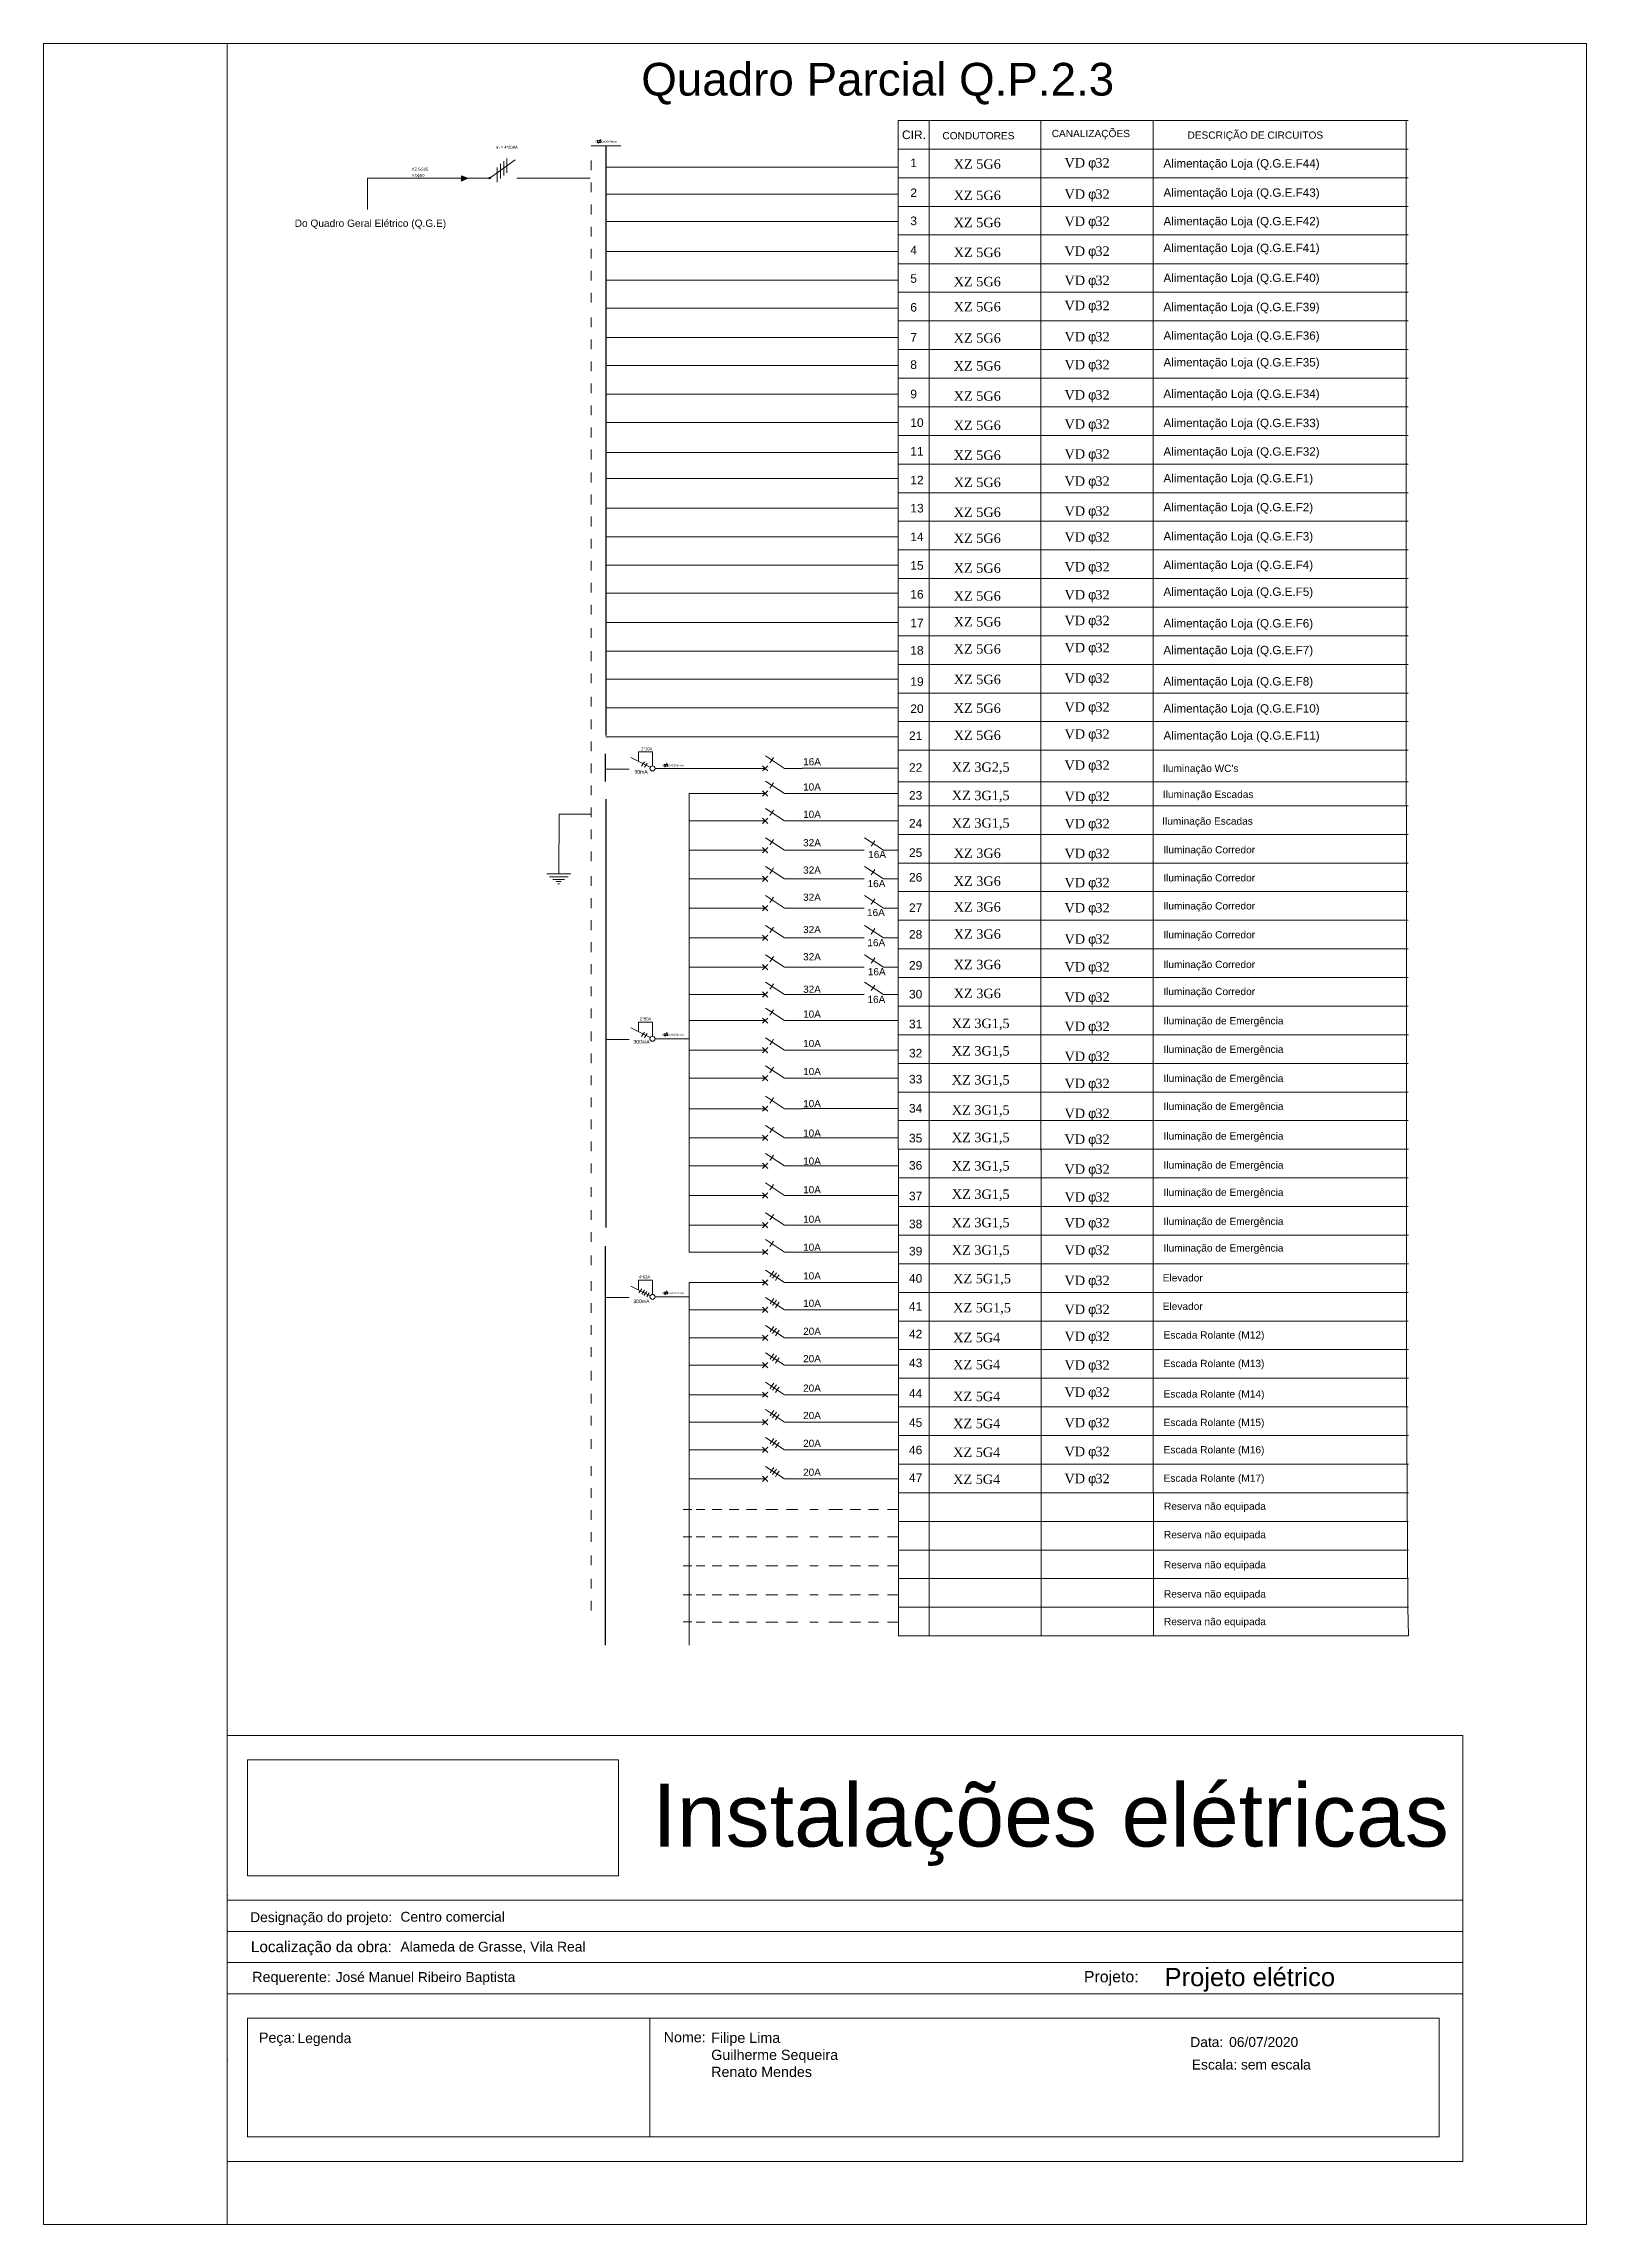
# Model space of a CAD drawing. Extents: x -17539 to 1421, y -3169 to 802964.
# Drawn here: x 652.23 to 673.23, y 347.31 to 377.01 of the extents above; entities that cross this region are included whole.
import ezdxf
from ezdxf.enums import TextEntityAlignment as Align

# ---------------------------------------------------------------- set-up
doc = ezdxf.new("R2010")
doc.units = 0
doc.header["$LTSCALE"] = 25
doc.header["$MEASUREMENT"] = 0
doc.linetypes.add('TRACO_PONTO', pattern=[500, 300, -100, 0.1, -99.9])
doc.layers.get('0').update_dxf_attribs({"lineweight": 9})
doc.styles.add('MtXpl_Symbol', font='symbol.ttf')
doc.styles.add('MtXpl_Times_New_Roma', font='times.ttf')
doc.styles.add('ROMANS', font='arial.ttf')
doc.styles.get("Standard").update_dxf_attribs({"font": 'arial.ttf'})

msp = doc.modelspace()

# ---------------------------------------------------------------- texts
for s, height, style, p in [('CIR.', 0.1168, 'ROMANS', (663.919, 375.709)), ('CONDUTORES', 0.0988, 'ROMANS', (664.469, 375.706)), ('CANALIZAÇÕES', 0.09875, 'ROMANS', (665.957, 375.736)), ('DESCRIÇÃO DE CIRCUITOS', 0.09875, 'ROMANS', (667.805, 375.714)), ('In = 4*200A ', 0.04037, 'ROMANS', (658.393, 375.577)), ('1', 0.117, 'ROMANS', (664.032, 375.327)), ('XZ 5G6', 0.1285, 'MtXpl_Times_New_Roma', (664.623, 375.305)), ('VD ', 0.1285, 'MtXpl_Times_New_Roma', (666.131, 375.322)), ('f', 0.129, 'MtXpl_Symbol', (666.453, 375.322)), ('32', 0.1285, 'MtXpl_Times_New_Roma', (666.552, 375.322)), (' VDϕ50', 0.0404, 'ROMANS', (657.23, 375.195)), (' XZ 5G25', 0.0404, 'ROMANS', (657.23, 375.278)), ('2', 0.117, 'ROMANS', (664.032, 374.919)), ('XZ 5G6', 0.1285, 'MtXpl_Times_New_Roma', (664.623, 374.879)), ('VD ', 0.1285, 'MtXpl_Times_New_Roma', (666.131, 374.896)), ('f', 0.129, 'MtXpl_Symbol', (666.453, 374.896)), ('32', 0.1285, 'MtXpl_Times_New_Roma', (666.552, 374.896)), ('Do Quadro Geral Elétrico (Q.G.E)', 0.09875, 'ROMANS', (655.652, 374.514)), ('3', 0.117, 'ROMANS', (664.032, 374.537)), ('XZ 5G6', 0.1285, 'MtXpl_Times_New_Roma', (664.623, 374.509)), ('VD ', 0.1285, 'MtXpl_Times_New_Roma', (666.131, 374.526)), ('f', 0.129, 'MtXpl_Symbol', (666.453, 374.526)), ('32', 0.1285, 'MtXpl_Times_New_Roma', (666.552, 374.526)), ('4', 0.117, 'ROMANS', (664.032, 374.139)), ('XZ 5G6', 0.1285, 'MtXpl_Times_New_Roma', (664.623, 374.102)), ('VD ', 0.1285, 'MtXpl_Times_New_Roma', (666.131, 374.119)), ('f', 0.129, 'MtXpl_Symbol', (666.453, 374.119)), ('32', 0.1285, 'MtXpl_Times_New_Roma', (666.552, 374.119)), ('5', 0.117, 'ROMANS', (664.032, 373.752)), ('XZ 5G6', 0.1285, 'MtXpl_Times_New_Roma', (664.623, 373.704)), ('VD ', 0.1285, 'MtXpl_Times_New_Roma', (666.131, 373.721)), ('f', 0.129, 'MtXpl_Symbol', (666.453, 373.721)), ('32', 0.1285, 'MtXpl_Times_New_Roma', (666.552, 373.721)), ('6', 0.117, 'ROMANS', (664.032, 373.36)), ('XZ 5G6', 0.1285, 'MtXpl_Times_New_Roma', (664.623, 373.362)), ('VD ', 0.1285, 'MtXpl_Times_New_Roma', (666.131, 373.379)), ('f', 0.129, 'MtXpl_Symbol', (666.453, 373.379)), ('32', 0.1285, 'MtXpl_Times_New_Roma', (666.552, 373.379)), ('7', 0.117, 'ROMANS', (664.032, 372.951)), ('XZ 5G6', 0.1285, 'MtXpl_Times_New_Roma', (664.623, 372.936)), ('VD ', 0.1285, 'MtXpl_Times_New_Roma', (666.131, 372.954)), ('f', 0.129, 'MtXpl_Symbol', (666.453, 372.954)), ('32', 0.1285, 'MtXpl_Times_New_Roma', (666.552, 372.954)), ('8', 0.117, 'ROMANS', (664.032, 372.578)), ('XZ 5G6', 0.1285, 'MtXpl_Times_New_Roma', (664.623, 372.557)), ('VD ', 0.1285, 'MtXpl_Times_New_Roma', (666.131, 372.574)), ('f', 0.129, 'MtXpl_Symbol', (666.453, 372.574)), ('32', 0.1285, 'MtXpl_Times_New_Roma', (666.552, 372.574)), ('9', 0.117, 'ROMANS', (664.032, 372.179)), ('XZ 5G6', 0.1285, 'MtXpl_Times_New_Roma', (664.623, 372.145)), ('VD ', 0.1285, 'MtXpl_Times_New_Roma', (666.131, 372.162)), ('f', 0.129, 'MtXpl_Symbol', (666.453, 372.162)), ('32', 0.1285, 'MtXpl_Times_New_Roma', (666.552, 372.162)), ('10', 0.1168, 'ROMANS', (664.032, 371.789)), ('XZ 5G6', 0.1285, 'MtXpl_Times_New_Roma', (664.623, 371.747)), ('VD ', 0.1285, 'MtXpl_Times_New_Roma', (666.131, 371.764)), ('f', 0.129, 'MtXpl_Symbol', (666.453, 371.764)), ('32', 0.1285, 'MtXpl_Times_New_Roma', (666.552, 371.764)), ('11', 0.1168, 'ROMANS', (664.032, 371.399)), ('XZ 5G6', 0.1285, 'MtXpl_Times_New_Roma', (664.623, 371.34)), ('VD ', 0.1285, 'MtXpl_Times_New_Roma', (666.131, 371.357)), ('f', 0.129, 'MtXpl_Symbol', (666.453, 371.357)), ('32', 0.1285, 'MtXpl_Times_New_Roma', (666.552, 371.357)), ('12', 0.1168, 'ROMANS', (664.032, 371.006)), ('XZ 5G6', 0.1285, 'MtXpl_Times_New_Roma', (664.623, 370.97)), ('VD ', 0.1285, 'MtXpl_Times_New_Roma', (666.131, 370.987)), ('f', 0.129, 'MtXpl_Symbol', (666.453, 370.987)), ('32', 0.1285, 'MtXpl_Times_New_Roma', (666.552, 370.987)), ('13', 0.1168, 'ROMANS', (664.032, 370.624)), ('XZ 5G6', 0.1285, 'MtXpl_Times_New_Roma', (664.623, 370.563)), ('VD ', 0.1285, 'MtXpl_Times_New_Roma', (666.131, 370.58)), ('f', 0.129, 'MtXpl_Symbol', (666.453, 370.58)), ('32', 0.1285, 'MtXpl_Times_New_Roma', (666.552, 370.58)), ('14', 0.1168, 'ROMANS', (664.032, 370.234)), ('XZ 5G6', 0.1285, 'MtXpl_Times_New_Roma', (664.623, 370.209)), ('VD ', 0.1285, 'MtXpl_Times_New_Roma', (666.131, 370.227)), ('f', 0.129, 'MtXpl_Symbol', (666.453, 370.227)), ('32', 0.1285, 'MtXpl_Times_New_Roma', (666.552, 370.227)), ('15', 0.1168, 'ROMANS', (664.032, 369.844)), ('XZ 5G6', 0.1285, 'MtXpl_Times_New_Roma', (664.623, 369.802)), ('VD ', 0.1285, 'MtXpl_Times_New_Roma', (666.131, 369.82)), ('f', 0.129, 'MtXpl_Symbol', (666.453, 369.82)), ('32', 0.1285, 'MtXpl_Times_New_Roma', (666.552, 369.82)), ('16', 0.1168, 'ROMANS', (664.032, 369.452)), ('XZ 5G6', 0.1285, 'MtXpl_Times_New_Roma', (664.623, 369.423)), ('VD ', 0.1285, 'MtXpl_Times_New_Roma', (666.131, 369.44)), ('f', 0.129, 'MtXpl_Symbol', (666.453, 369.44)), ('32', 0.1285, 'MtXpl_Times_New_Roma', (666.552, 369.44)), ('17', 0.1168, 'ROMANS', (664.032, 369.061)), ('XZ 5G6', 0.1285, 'MtXpl_Times_New_Roma', (664.623, 369.071)), ('VD ', 0.1285, 'MtXpl_Times_New_Roma', (666.131, 369.089)), ('f', 0.129, 'MtXpl_Symbol', (666.453, 369.089)), ('32', 0.1285, 'MtXpl_Times_New_Roma', (666.552, 369.089)), ('18', 0.1168, 'ROMANS', (664.032, 368.688)), ('XZ 5G6', 0.1285, 'MtXpl_Times_New_Roma', (664.623, 368.701)), ('VD ', 0.1285, 'MtXpl_Times_New_Roma', (666.131, 368.719)), ('f', 0.129, 'MtXpl_Symbol', (666.453, 368.719)), ('32', 0.1285, 'MtXpl_Times_New_Roma', (666.552, 368.719)), ('19', 0.1168, 'ROMANS', (664.032, 368.263)), ('XZ 5G6', 0.1285, 'MtXpl_Times_New_Roma', (664.623, 368.286)), ('VD ', 0.1285, 'MtXpl_Times_New_Roma', (666.131, 368.304)), ('f', 0.129, 'MtXpl_Symbol', (666.453, 368.304)), ('32', 0.1285, 'MtXpl_Times_New_Roma', (666.552, 368.304)), ('20', 0.1168, 'ROMANS', (664.032, 367.893)), ('XZ 5G6', 0.1285, 'MtXpl_Times_New_Roma', (664.623, 367.894)), ('VD ', 0.1285, 'MtXpl_Times_New_Roma', (666.131, 367.911)), ('f', 0.129, 'MtXpl_Symbol', (666.453, 367.911)), ('32', 0.1285, 'MtXpl_Times_New_Roma', (666.552, 367.911)), ('2*10A', 0.0404, 'ROMANS', (660.366, 367.385)), ('21', 0.1168, 'ROMANS', (664.014, 367.524)), ('XZ 5G6', 0.1285, 'MtXpl_Times_New_Roma', (664.623, 367.526)), ('VD ', 0.1285, 'MtXpl_Times_New_Roma', (666.131, 367.543)), ('f', 0.129, 'MtXpl_Symbol', (666.453, 367.543)), ('32', 0.1285, 'MtXpl_Times_New_Roma', (666.552, 367.543)), ('16A', 0.0974, 'ROMANS', (662.573, 367.181)), ('22', 0.1168, 'ROMANS', (664.014, 367.092)), ('XZ 3G2,5', 0.1285, 'MtXpl_Times_New_Roma', (664.597, 367.092)), ('VD ', 0.1285, 'MtXpl_Times_New_Roma', (666.131, 367.119)), ('f', 0.129, 'MtXpl_Symbol', (666.453, 367.119)), ('32', 0.1285, 'MtXpl_Times_New_Roma', (666.552, 367.119)), ("Iluminação WC's", 0.09875, 'ROMANS', (667.469, 367.09)), ('10A', 0.0974, 'ROMANS', (662.573, 366.837)), ('23', 0.1168, 'ROMANS', (664.014, 366.713)), ('XZ 3G1,5', 0.1285, 'MtXpl_Times_New_Roma', (664.597, 366.706)), ('VD ', 0.1285, 'MtXpl_Times_New_Roma', (666.131, 366.694)), ('32', 0.1285, 'MtXpl_Times_New_Roma', (666.552, 366.694)), ('Iluminação Escadas', 0.09875, 'ROMANS', (667.469, 366.736)), ('10A', 0.0974, 'ROMANS', (662.573, 366.464)), ('f', 0.129, 'MtXpl_Symbol', (666.453, 366.694)), ('24', 0.1168, 'ROMANS', (664.014, 366.333)), ('XZ 3G1,5', 0.1285, 'MtXpl_Times_New_Roma', (664.597, 366.331)), ('VD ', 0.1285, 'MtXpl_Times_New_Roma', (666.131, 366.323)), ('f', 0.129, 'MtXpl_Symbol', (666.453, 366.323)), ('32', 0.1285, 'MtXpl_Times_New_Roma', (666.552, 366.323)), ('Iluminação Escadas', 0.09875, 'ROMANS', (667.461, 366.371)), ('32A', 0.0974, 'ROMANS', (662.573, 366.078)), ('16A', 0.0974, 'ROMANS', (663.459, 365.918)), ('25', 0.1168, 'ROMANS', (664.014, 365.934)), ('XZ 3G6', 0.1285, 'MtXpl_Times_New_Roma', (664.623, 365.919)), ('VD ', 0.1285, 'MtXpl_Times_New_Roma', (666.131, 365.916)), ('f', 0.129, 'MtXpl_Symbol', (666.453, 365.916)), ('32', 0.1285, 'MtXpl_Times_New_Roma', (666.552, 365.916)), ('Iluminação Corredor', 0.09875, 'ROMANS', (667.476, 365.982)), ('32A', 0.0974, 'ROMANS', (662.573, 365.706)), ('16A', 0.0974, 'ROMANS', (663.451, 365.521)), ('26', 0.1168, 'ROMANS', (664.014, 365.597)), ('XZ 3G6', 0.1285, 'MtXpl_Times_New_Roma', (664.623, 365.539)), ('VD ', 0.1285, 'MtXpl_Times_New_Roma', (666.131, 365.519)), ('f', 0.129, 'MtXpl_Symbol', (666.453, 365.519)), ('32', 0.1285, 'MtXpl_Times_New_Roma', (666.552, 365.519)), ('Iluminação Corredor', 0.09875, 'ROMANS', (667.476, 365.599)), ('32A', 0.0974, 'ROMANS', (662.573, 365.335)), ('XZ 3G6', 0.1285, 'MtXpl_Times_New_Roma', (664.623, 365.188)), ('Iluminação Corredor', 0.09875, 'ROMANS', (667.476, 365.217)), ('16A', 0.0974, 'ROMANS', (663.443, 365.128)), ('27', 0.1168, 'ROMANS', (664.014, 365.183)), ('VD ', 0.1285, 'MtXpl_Times_New_Roma', (666.131, 365.176)), ('f', 0.129, 'MtXpl_Symbol', (666.453, 365.176)), ('32', 0.1285, 'MtXpl_Times_New_Roma', (666.552, 365.176)), ('32A', 0.0974, 'ROMANS', (662.573, 364.895)), ('16A', 0.0974, 'ROMANS', (663.448, 364.717)), ('28', 0.1168, 'ROMANS', (664.014, 364.82)), ('XZ 3G6', 0.1285, 'MtXpl_Times_New_Roma', (664.623, 364.818)), ('VD ', 0.1285, 'MtXpl_Times_New_Roma', (666.131, 364.751)), ('f', 0.129, 'MtXpl_Symbol', (666.453, 364.751)), ('32', 0.1285, 'MtXpl_Times_New_Roma', (666.552, 364.751)), ('Iluminação Corredor', 0.09875, 'ROMANS', (667.476, 364.824)), ('32A', 0.0974, 'ROMANS', (662.573, 364.524)), ('16A', 0.0974, 'ROMANS', (663.454, 364.321)), ('29', 0.1168, 'ROMANS', (664.014, 364.398)), ('XZ 3G6', 0.1285, 'MtXpl_Times_New_Roma', (664.623, 364.403)), ('VD ', 0.1285, 'MtXpl_Times_New_Roma', (666.131, 364.371)), ('f', 0.129, 'MtXpl_Symbol', (666.453, 364.371)), ('32', 0.1285, 'MtXpl_Times_New_Roma', (666.552, 364.371)), ('Iluminação Corredor', 0.09875, 'ROMANS', (667.476, 364.419)), ('32A', 0.0974, 'ROMANS', (662.573, 364.082)), ('30', 0.1168, 'ROMANS', (664.014, 364.005)), ('XZ 3G6', 0.1285, 'MtXpl_Times_New_Roma', (664.623, 364.01)), ('Iluminação Corredor', 0.09875, 'ROMANS', (667.476, 364.051)), ('10A', 0.0974, 'ROMANS', (662.573, 363.744)), ('16A', 0.0974, 'ROMANS', (663.449, 363.944)), ('VD ', 0.1285, 'MtXpl_Times_New_Roma', (666.131, 363.959)), ('f', 0.129, 'MtXpl_Symbol', (666.453, 363.959)), ('32', 0.1285, 'MtXpl_Times_New_Roma', (666.552, 363.959)), ('2*50A', 0.0404, 'ROMANS', (660.352, 363.708)), ('31', 0.1168, 'ROMANS', (664.014, 363.599)), ('XZ 3G1,5', 0.1285, 'MtXpl_Times_New_Roma', (664.597, 363.602)), ('VD ', 0.1285, 'MtXpl_Times_New_Roma', (666.131, 363.561)), ('f', 0.129, 'MtXpl_Symbol', (666.453, 363.561)), ('32', 0.1285, 'MtXpl_Times_New_Roma', (666.552, 363.561)), ('Iluminação de Emergência ', 0.09875, 'ROMANS', (667.479, 363.652)), ('10A', 0.0974, 'ROMANS', (662.573, 363.343)), ('32', 0.1168, 'ROMANS', (664.014, 363.202)), ('XZ 3G1,5', 0.1285, 'MtXpl_Times_New_Roma', (664.597, 363.228)), ('VD ', 0.1285, 'MtXpl_Times_New_Roma', (666.131, 363.154)), ('f', 0.129, 'MtXpl_Symbol', (666.453, 363.154)), ('32', 0.1285, 'MtXpl_Times_New_Roma', (666.552, 363.154)), ('Iluminação de Emergência ', 0.09875, 'ROMANS', (667.479, 363.264)), ('10A', 0.0974, 'ROMANS', (662.573, 362.962)), ('33', 0.1168, 'ROMANS', (664.014, 362.848)), ('XZ 3G1,5', 0.1285, 'MtXpl_Times_New_Roma', (664.597, 362.833)), ('Iluminação de Emergência ', 0.09875, 'ROMANS', (667.479, 362.867)), ('VD ', 0.1285, 'MtXpl_Times_New_Roma', (666.131, 362.784)), ('f', 0.129, 'MtXpl_Symbol', (666.453, 362.784)), ('32', 0.1285, 'MtXpl_Times_New_Roma', (666.552, 362.784)), ('10A', 0.0974, 'ROMANS', (662.573, 362.524)), ('34', 0.1168, 'ROMANS', (664.014, 362.451)), ('XZ 3G1,5', 0.1285, 'MtXpl_Times_New_Roma', (664.597, 362.423)), ('VD ', 0.1285, 'MtXpl_Times_New_Roma', (666.131, 362.377)), ('f', 0.129, 'MtXpl_Symbol', (666.453, 362.377)), ('32', 0.1285, 'MtXpl_Times_New_Roma', (666.552, 362.377)), ('Iluminação de Emergência ', 0.09875, 'ROMANS', (667.479, 362.488)), ('10A', 0.0974, 'ROMANS', (662.573, 362.123)), ('35', 0.1168, 'ROMANS', (664.014, 362.045)), ('XZ 3G1,5', 0.1285, 'MtXpl_Times_New_Roma', (664.597, 362.048)), ('VD ', 0.1285, 'MtXpl_Times_New_Roma', (666.131, 362.024)), ('f', 0.129, 'MtXpl_Symbol', (666.453, 362.024)), ('32', 0.1285, 'MtXpl_Times_New_Roma', (666.552, 362.024)), ('Iluminação de Emergência ', 0.09875, 'ROMANS', (667.479, 362.083)), ('10A', 0.0974, 'ROMANS', (662.573, 361.742)), ('36', 0.1168, 'ROMANS', (664.014, 361.674)), ('XZ 3G1,5', 0.1285, 'MtXpl_Times_New_Roma', (664.597, 361.662)), ('32', 0.1285, 'MtXpl_Times_New_Roma', (666.552, 361.617)), ('Iluminação de Emergência ', 0.09875, 'ROMANS', (667.479, 361.687)), ('10A', 0.0974, 'ROMANS', (662.573, 361.352)), ('VD ', 0.1285, 'MtXpl_Times_New_Roma', (666.131, 361.617)), ('f', 0.129, 'MtXpl_Symbol', (666.453, 361.617)), ('37', 0.1168, 'ROMANS', (664.014, 361.256)), ('XZ 3G1,5', 0.1285, 'MtXpl_Times_New_Roma', (664.597, 361.275)), ('VD ', 0.1285, 'MtXpl_Times_New_Roma', (666.131, 361.238)), ('f', 0.129, 'MtXpl_Symbol', (666.453, 361.238)), ('32', 0.1285, 'MtXpl_Times_New_Roma', (666.552, 361.238)), ('Iluminação de Emergência ', 0.09875, 'ROMANS', (667.479, 361.316)), ('10A', 0.0974, 'ROMANS', (662.573, 360.95)), ('38', 0.1168, 'ROMANS', (664.014, 360.876)), ('XZ 3G1,5', 0.1285, 'MtXpl_Times_New_Roma', (664.597, 360.889)), ('VD ', 0.1285, 'MtXpl_Times_New_Roma', (666.131, 360.886)), ('f', 0.129, 'MtXpl_Symbol', (666.453, 360.886)), ('32', 0.1285, 'MtXpl_Times_New_Roma', (666.552, 360.886)), ('Iluminação de Emergência ', 0.09875, 'ROMANS', (667.479, 360.92)), ('10A', 0.0974, 'ROMANS', (662.573, 360.569)), ('39', 0.1168, 'ROMANS', (664.014, 360.505)), ('XZ 3G1,5', 0.1285, 'MtXpl_Times_New_Roma', (664.597, 360.515)), ('VD ', 0.1285, 'MtXpl_Times_New_Roma', (666.131, 360.516)), ('f', 0.129, 'MtXpl_Symbol', (666.453, 360.516)), ('32', 0.1285, 'MtXpl_Times_New_Roma', (666.552, 360.516)), ('Iluminação de Emergência ', 0.09875, 'ROMANS', (667.479, 360.558)), ('10A', 0.0974, 'ROMANS', (662.573, 360.178)), ('4*63A', 0.0404, 'ROMANS', (660.337, 360.193)), ('40', 0.1168, 'ROMANS', (664.014, 360.135)), ('XZ 5G1,5', 0.1285, 'MtXpl_Times_New_Roma', (664.615, 360.126)), ('VD ', 0.1285, 'MtXpl_Times_New_Roma', (666.131, 360.101)), ('f', 0.129, 'MtXpl_Symbol', (666.453, 360.101)), ('32', 0.1285, 'MtXpl_Times_New_Roma', (666.552, 360.101)), ('Elevador', 0.0988, 'ROMANS', (667.468, 360.151)), ('10A', 0.0974, 'ROMANS', (662.573, 359.805)), ('41', 0.1168, 'ROMANS', (664.014, 359.753)), ('XZ 5G1,5', 0.1285, 'MtXpl_Times_New_Roma', (664.615, 359.73)), ('VD ', 0.1285, 'MtXpl_Times_New_Roma', (666.131, 359.708)), ('f', 0.129, 'MtXpl_Symbol', (666.453, 359.708)), ('32', 0.1285, 'MtXpl_Times_New_Roma', (666.552, 359.708)), ('Elevador', 0.0988, 'ROMANS', (667.468, 359.763)), ('20A', 0.0974, 'ROMANS', (662.573, 359.424)), ('42', 0.1168, 'ROMANS', (664.014, 359.377)), ('XZ 5G4', 0.1285, 'MtXpl_Times_New_Roma', (664.615, 359.323)), ('VD ', 0.1285, 'MtXpl_Times_New_Roma', (666.131, 359.34)), ('f', 0.129, 'MtXpl_Symbol', (666.453, 359.34)), ('32', 0.1285, 'MtXpl_Times_New_Roma', (666.552, 359.34)), ('Escada Rolante (M12)', 0.09875, 'ROMANS', (667.48, 359.373)), ('20A', 0.0974, 'ROMANS', (662.573, 359.051)), ('43', 0.1168, 'ROMANS', (664.014, 358.984)), ('XZ 5G4', 0.1285, 'MtXpl_Times_New_Roma', (664.615, 358.955)), ('VD ', 0.1285, 'MtXpl_Times_New_Roma', (666.131, 358.949)), ('32', 0.1285, 'MtXpl_Times_New_Roma', (666.552, 358.949)), ('Escada Rolante (M13)', 0.09875, 'ROMANS', (667.48, 358.985)), ('f', 0.129, 'MtXpl_Symbol', (666.453, 358.949)), ('20A', 0.0974, 'ROMANS', (662.573, 358.65)), ('44', 0.1168, 'ROMANS', (664.014, 358.568)), ('XZ 5G4', 0.1285, 'MtXpl_Times_New_Roma', (664.615, 358.521)), ('VD ', 0.1285, 'MtXpl_Times_New_Roma', (666.131, 358.579)), ('f', 0.129, 'MtXpl_Symbol', (666.453, 358.579)), ('32', 0.1285, 'MtXpl_Times_New_Roma', (666.552, 358.579)), ('Escada Rolante (M14)', 0.09875, 'ROMANS', (667.48, 358.57)), ('20A', 0.0974, 'ROMANS', (662.573, 358.277)), ('45', 0.1168, 'ROMANS', (664.014, 358.172)), ('XZ 5G4', 0.1285, 'MtXpl_Times_New_Roma', (664.615, 358.152)), ('VD ', 0.1285, 'MtXpl_Times_New_Roma', (666.131, 358.164)), ('f', 0.129, 'MtXpl_Symbol', (666.453, 358.164)), ('32', 0.1285, 'MtXpl_Times_New_Roma', (666.552, 358.164)), ('Escada Rolante (M15)', 0.09875, 'ROMANS', (667.48, 358.182)), ('20A', 0.0974, 'ROMANS', (662.573, 357.898)), ('46', 0.1168, 'ROMANS', (664.014, 357.797)), ('XZ 5G4', 0.1285, 'MtXpl_Times_New_Roma', (664.615, 357.761)), ('VD ', 0.1285, 'MtXpl_Times_New_Roma', (666.131, 357.771)), ('32', 0.1285, 'MtXpl_Times_New_Roma', (666.552, 357.771)), ('Escada Rolante (M16)', 0.09875, 'ROMANS', (667.48, 357.81)), ('20A', 0.0974, 'ROMANS', (662.573, 357.504)), ('f', 0.129, 'MtXpl_Symbol', (666.453, 357.771)), ('47', 0.1168, 'ROMANS', (664.014, 357.419)), ('XZ 5G4', 0.1285, 'MtXpl_Times_New_Roma', (664.615, 357.393)), ('VD ', 0.1285, 'MtXpl_Times_New_Roma', (666.131, 357.403)), ('f', 0.129, 'MtXpl_Symbol', (666.453, 357.403)), ('32', 0.1285, 'MtXpl_Times_New_Roma', (666.552, 357.403)), ('Escada Rolante (M17)', 0.09875, 'ROMANS', (667.48, 357.423)), ('Reserva não equipada', 0.09875, 'ROMANS', (667.485, 357.041)), ('Reserva não equipada', 0.09875, 'ROMANS', (667.485, 356.654)), ('Reserva não equipada', 0.09875, 'ROMANS', (667.485, 356.243)), ('Reserva não equipada', 0.09875, 'ROMANS', (667.485, 355.846)), ('Reserva não equipada', 0.09875, 'ROMANS', (667.485, 355.47))]:
    msp.add_text(s, height=height, dxfattribs=dict(style=style)).set_placement(p)
at = {"style": 'ROMANS'}
for s, p in [('5      Cu(30X5mm)', (659.891, 375.675)), ('3      Cu(12X2mm)', (660.799, 367.179)), ('3      Cu(12X2mm)', (660.799, 363.511)), ('5      Cu(12X2mm)', (660.799, 359.992))]:
    msp.add_text(s, height=0.02538, dxfattribs=at).set_placement(p, align=Align.MIDDLE_CENTER)
at = {"attachment_point": 1}
for s, width, gutter_width, heights, insert, char_height in [('Quadro Parcial Q.P.2.3', 11.85459, 2.229, [1.009], (660.37, 376.747), 0.44575), ('Alimentação Loja (Q.G.E.F44)', 2.61589, 0.568, [0.183], (667.478, 375.435), 0.11363), ('Alimentação Loja (Q.G.E.F43)', 2.39879, 0.568, [0.183], (667.478, 375.037), 0.11363), ('Alimentação Loja (Q.G.E.F42)', 2.30088, 0.568, [0.183], (667.478, 374.648), 0.11363), ('Alimentação Loja (Q.G.E.F41)', 2.43001, 0.568, [0.183], (667.478, 374.284), 0.11363), ('Alimentação Loja (Q.G.E.F40)', 2.39915, 0.568, [0.183], (667.478, 373.876), 0.11363), ('Alimentação Loja (Q.G.E.F39)', 2.23703, 0.568, [0.183], (667.478, 373.479), 0.11363), ('Alimentação Loja (Q.G.E.F36)', 2.34594, 0.568, [0.183], (667.478, 373.09), 0.11363), ('Alimentação Loja (Q.G.E.F35)', 2.16928, 0.568, [0.183], (667.478, 372.726), 0.11363), ('Alimentação Loja (Q.G.E.F34)', 2.34771, 0.568, [0.183], (667.478, 372.298), 0.11363), ('Alimentação Loja (Q.G.E.F33)', 2.18595, 0.568, [0.183], (667.478, 371.9), 0.11363), ('Alimentação Loja (Q.G.E.F32)', 2.21326, 0.568, [0.183], (667.478, 371.511), 0.11363), ('Alimentação Loja (Q.G.E.F1)', 2.27712, 0.568, [0.183], (667.478, 371.147), 0.11363), ('Alimentação Loja (Q.G.E.F2)', 2.27002, 0.568, [0.183], (667.478, 370.753), 0.11363), ('Alimentação Loja (Q.G.E.F3)', 2.36013, 0.568, [0.183], (667.478, 370.356), 0.11363), ('Alimentação Loja (Q.G.E.F4)', 2.58858, 0.568, [0.183], (667.478, 369.967), 0.11363), ('Alimentação Loja (Q.G.E.F5)', 2.40199, 0.568, [0.183], (667.478, 369.602), 0.11363), ('Alimentação Loja (Q.G.E.F6)', 2.46868, 0.568, [0.183], (667.478, 369.171), 0.11363), ('Alimentação Loja (Q.G.E.F7)', 2.73189, 0.568, [0.183], (667.478, 368.807), 0.11363), ('Alimentação Loja (Q.G.E.F8)', 2.5861, 0.568, [0.183], (667.478, 368.381), 0.11363), ('Alimentação Loja (Q.G.E.F10)', 2.40766, 0.568, [0.183], (667.478, 368.012), 0.11363), ('Alimentação Loja (Q.G.E.F11)', 2.40766, 0.568, [0.183], (667.478, 367.643), 0.11363), ('Filipe Lima\\PGuilherme Sequeira\\PRenato Mendes', 1.91251, 0.695, [1.016], (661.322, 349.92), 0.13907)]:
    msp.add_mtext_dynamic_manual_height_columns(s, width=width, gutter_width=gutter_width, heights=heights, dxfattribs=dict(at, insert=insert, char_height=char_height))
for s, insert, char_height, width in [('30mA', (660.277, 367.117), 0.0496, 0.08125), ('300mA', (660.263, 363.44), 0.0496, 0.08125), ('300mA', (660.262, 359.905), 0.0496, 0.08125), ('Instalações elétricas', (660.521, 353.312), 0.85663, 10.8783), ('Designação do projeto:', (655.046, 351.56), 0.1346, 2.08364), ('Centro comercial', (657.092, 351.566), 0.1346, 2.08364), ('Localização da obra:', (655.056, 351.166), 0.14887, 2.30464), ('Alameda de Grasse, Vila Real', (657.092, 351.159), 0.1346, 2.83899), ('Projeto:', (666.395, 350.761), 0.1549, 2.39854), ('Projeto elétrico', (667.492, 350.803), 0.24933, 3.85974), ('Requerente:', (655.075, 350.749), 0.13907, 2.15283), ('José Manuel Ribeiro Baptista', (656.21, 350.745), 0.1346, 2.83899), ('Peça:', (655.166, 349.922), 0.1391, 2.15283), ('Legenda', (655.691, 349.913), 0.1346, 2.83899), ('Nome:', (660.675, 349.928), 0.1391, 0.56614), ('06/07/2020', (668.372, 349.86), 0.1346, 2.08364), ('Data:', (667.843, 349.86), 0.1346, 2.08364), ('Escala:', (667.864, 349.553), 0.1346, 2.08364), ('sem escala', (668.533, 349.553), 0.1346, 2.08364)]:
    msp.add_mtext(s, dxfattribs=dict(at, insert=insert, char_height=char_height, width=width))

# ---------------------------------------------------------------- hatches: boundary and pattern name
h = msp.add_hatch(color=256)
h.dxf.hatch_style = 1
h.paths.add_polyline_path([(658.01, 375.176), (657.925, 375.21), (657.925, 375.138)])

# ---------------------------------------------------------------- linework, layer by layer
for p, q in [((652.235, 377.009), (652.235, 347.309)), ((652.235, 377.009), (673.235, 377.009)), ((654.735, 377.009), (654.735, 347.309)), ((673.235, 377.009), (673.235, 347.309)), ((659.782, 375.649), (659.814, 375.708)), ((663.869, 375.962), (670.81, 375.962)), ((663.869, 375.962), (663.869, 374.403)), ((664.288, 375.964), (664.288, 374.385)), ((665.811, 375.952), (665.811, 374.385)), ((667.339, 375.962), (667.339, 374.403)), ((670.784, 375.962), (670.784, 374.403)), ((658.311, 375.183), (658.655, 375.427)), ((658.5, 375.409), (658.5, 375.211)), ((658.54, 375.446), (658.54, 375.248)), ((659.687, 375.416), (659.687, 375.284)), ((659.689, 375.616), (660.093, 375.616)), ((659.82, 375.688), (659.772, 375.688)), ((659.772, 375.664), (659.772, 375.688)), ((659.772, 375.664), (659.82, 375.664)), ((659.82, 375.664), (659.82, 375.688)), ((663.869, 375.571), (670.81, 375.571)), ((664.089, 375.571), (670.81, 375.571)), ((657.925, 375.176), (656.645, 375.176)), ((656.645, 375.176), (656.645, 374.75)), ((657.925, 375.21), (657.925, 375.138)), ((657.925, 375.21), (658.01, 375.176)), ((657.925, 375.138), (658.01, 375.176)), ((658.167, 375.177), (658.01, 375.177)), ((658.41, 375.323), (658.41, 375.124)), ((658.456, 375.372), (658.456, 375.174)), ((659.687, 375.116), (659.687, 374.984)), ((662.56, 375.328), (659.887, 375.328)), ((663.87, 375.328), (662.56, 375.328)), ((663.869, 375.182), (670.81, 375.182)), ((659.687, 374.816), (659.687, 374.684)), ((662.56, 374.957), (659.887, 374.957)), ((663.87, 374.957), (662.56, 374.957)), ((662.56, 374.585), (659.887, 374.585)), ((663.87, 374.585), (662.56, 374.585)), ((663.869, 374.792), (670.811, 374.792)), ((659.687, 374.516), (659.687, 374.384)), ((663.869, 374.403), (670.811, 374.403)), ((663.869, 374.403), (663.869, 372.844)), ((664.288, 374.405), (664.288, 372.825)), ((665.811, 374.393), (665.811, 372.825)), ((667.339, 374.403), (667.339, 372.844)), ((670.784, 374.403), (670.784, 372.844)), ((659.687, 374.216), (659.687, 374.084)), ((662.56, 374.177), (659.887, 374.177)), ((663.87, 374.177), (662.56, 374.177)), ((663.869, 374.012), (670.81, 374.012)), ((664.089, 374.012), (670.81, 374.012)), ((659.687, 373.916), (659.687, 373.784)), ((662.56, 373.788), (659.887, 373.788)), ((663.87, 373.788), (662.56, 373.788)), ((659.687, 373.616), (659.687, 373.484)), ((662.56, 373.408), (659.887, 373.408)), ((663.87, 373.408), (662.56, 373.408)), ((663.869, 373.623), (670.81, 373.623)), ((659.687, 373.28), (659.687, 373.147)), ((663.869, 373.233), (670.811, 373.233)), ((659.687, 372.98), (659.687, 372.847)), ((662.56, 373.009), (659.887, 373.009)), ((663.87, 373.009), (662.56, 373.009)), ((663.869, 372.844), (670.811, 372.844)), ((663.869, 372.844), (663.869, 371.284)), ((664.289, 372.845), (664.289, 371.266)), ((665.811, 372.833), (665.811, 371.266)), ((667.339, 372.844), (667.339, 371.284)), ((670.784, 372.844), (670.784, 371.284)), ((659.687, 372.68), (659.687, 372.547)), ((662.56, 372.627), (659.887, 372.627)), ((663.87, 372.627), (662.56, 372.627)), ((663.869, 372.453), (670.81, 372.453)), ((664.089, 372.453), (670.81, 372.453)), ((659.687, 372.38), (659.687, 372.247)), ((662.56, 372.234), (659.887, 372.234)), ((663.87, 372.234), (662.56, 372.234)), ((659.687, 372.08), (659.687, 371.947)), ((662.56, 371.847), (659.887, 371.847)), ((663.87, 371.847), (662.56, 371.847)), ((663.869, 372.063), (670.81, 372.063)), ((659.687, 371.78), (659.687, 371.647)), ((663.869, 371.674), (670.811, 371.674)), ((659.687, 371.48), (659.687, 371.347)), ((662.56, 371.44), (659.887, 371.44)), ((663.87, 371.44), (662.56, 371.44)), ((663.869, 371.284), (670.811, 371.284)), ((663.869, 371.284), (663.869, 369.725)), ((664.289, 371.286), (664.289, 369.707)), ((665.811, 371.274), (665.811, 369.707)), ((667.339, 371.284), (667.339, 369.725)), ((670.784, 371.284), (670.784, 369.725)), ((659.687, 371.167), (659.687, 371.034)), ((662.56, 371.086), (659.887, 371.086)), ((663.87, 371.086), (662.56, 371.086)), ((659.687, 370.867), (659.687, 370.734)), ((662.56, 370.682), (659.887, 370.682)), ((663.87, 370.682), (662.56, 370.682)), ((663.869, 370.893), (670.81, 370.893)), ((664.089, 370.893), (670.81, 370.893)), ((659.687, 370.567), (659.687, 370.434)), ((663.869, 370.504), (670.811, 370.504)), ((659.687, 370.267), (659.687, 370.134)), ((662.56, 370.293), (659.887, 370.293)), ((663.87, 370.293), (662.56, 370.293)), ((663.869, 370.114), (670.811, 370.114)), ((659.687, 369.967), (659.687, 369.834)), ((662.56, 369.906), (659.887, 369.906)), ((663.87, 369.906), (662.56, 369.906)), ((659.687, 369.667), (659.687, 369.534)), ((662.56, 369.524), (659.887, 369.524)), ((663.87, 369.524), (662.56, 369.524)), ((663.869, 369.725), (670.811, 369.725)), ((663.869, 369.715), (663.869, 366.63)), ((664.289, 369.707), (664.289, 366.612)), ((665.811, 369.726), (665.811, 366.612)), ((667.339, 369.73), (667.339, 366.63)), ((670.784, 369.725), (670.784, 366.63)), ((659.687, 369.367), (659.687, 369.234)), ((663.869, 369.334), (670.81, 369.334)), ((664.089, 369.334), (670.81, 369.334)), ((659.687, 369.048), (659.687, 368.915)), ((662.56, 369.125), (659.887, 369.125)), ((663.87, 369.125), (662.56, 369.125)), ((663.869, 368.944), (670.811, 368.944)), ((659.687, 368.733), (659.687, 368.601)), ((662.56, 368.736), (659.887, 368.736)), ((663.87, 368.736), (662.56, 368.736)), ((659.687, 368.433), (659.687, 368.301)), ((662.56, 368.354), (659.887, 368.354)), ((663.87, 368.354), (662.56, 368.354)), ((663.869, 368.555), (670.811, 368.555)), ((659.687, 368.114), (659.687, 367.981)), ((663.869, 368.165), (670.811, 368.165)), ((659.687, 367.806), (659.687, 367.673)), ((662.56, 367.965), (659.887, 367.965)), ((663.87, 367.965), (662.56, 367.965)), ((663.869, 367.776), (670.811, 367.776)), ((663.869, 367.776), (663.869, 367.386)), ((664.289, 367.776), (664.289, 367.386)), ((665.811, 367.776), (665.811, 367.386)), ((667.339, 367.776), (667.339, 367.386)), ((659.687, 367.506), (659.687, 367.373)), ((662.56, 367.57), (659.887, 367.57)), ((663.87, 367.57), (662.56, 367.57)), ((659.687, 367.206), (659.687, 367.073)), ((659.884, 367.129), (660.207, 367.129)), ((660.493, 367.154), (660.228, 367.285)), ((660.331, 367.234), (660.331, 367.366)), ((660.331, 367.366), (660.522, 367.366)), ((660.414, 367.228), (660.373, 367.171)), ((660.448, 367.21), (660.413, 367.156)), ((660.522, 367.366), (660.522, 367.173)), ((660.557, 367.139), (661.023, 367.139)), ((660.68, 367.169), (660.68, 367.193)), ((660.728, 367.192), (660.68, 367.192)), ((660.68, 367.169), (660.727, 367.169)), ((660.69, 367.153), (660.721, 367.212)), ((660.727, 367.169), (660.727, 367.193)), ((661.023, 367.139), (661.8, 367.139)), ((661.8, 367.139), (662.057, 367.139)), ((662.057, 367.139), (662.022, 367.175)), ((662.057, 367.139), (662.022, 367.103)), ((662.034, 367.116), (662.034, 367.116)), ((662.034, 367.116), (662.034, 367.116)), ((662.034, 367.116), (662.034, 367.116)), ((662.034, 367.116), (662.034, 367.116)), ((662.057, 367.139), (662.094, 367.175)), ((662.057, 367.139), (662.094, 367.103)), ((662.318, 367.139), (662.061, 367.308)), ((662.145, 367.25), (662.12, 367.213)), ((662.145, 367.25), (662.172, 367.287)), ((662.318, 367.139), (662.562, 367.139)), ((663.87, 367.14), (662.56, 367.14)), ((663.869, 367.386), (670.811, 367.386)), ((659.687, 366.906), (659.687, 366.773)), ((661.023, 366.795), (661.8, 366.796)), ((661.023, 366.795), (661.023, 360.552)), ((661.8, 366.796), (662.057, 366.796)), ((662.057, 366.796), (662.022, 366.832)), ((662.057, 366.796), (662.022, 366.76)), ((662.057, 366.796), (662.094, 366.832)), ((662.057, 366.796), (662.094, 366.759)), ((662.318, 366.796), (662.061, 366.965)), ((662.145, 366.906), (662.12, 366.87)), ((662.145, 366.906), (662.172, 366.943)), ((662.318, 366.796), (662.562, 366.796)), ((663.87, 366.796), (662.56, 366.796)), ((663.869, 366.954), (670.811, 366.954)), ((659.249, 365.703), (659.254, 366.514)), ((659.254, 366.514), (659.691, 366.514)), ((659.687, 366.606), (659.687, 366.473)), ((662.034, 366.772), (662.034, 366.772)), ((662.034, 366.772), (662.034, 366.772)), ((662.034, 366.772), (662.034, 366.772)), ((662.034, 366.772), (662.034, 366.772)), ((662.318, 366.423), (662.061, 366.592)), ((662.145, 366.534), (662.12, 366.497)), ((662.145, 366.534), (662.172, 366.57)), ((663.869, 366.63), (670.811, 366.63)), ((663.869, 366.63), (663.869, 365.071)), ((664.289, 366.632), (664.289, 365.052)), ((665.811, 366.62), (665.811, 365.052)), ((667.34, 366.63), (667.34, 365.071)), ((670.785, 366.63), (670.785, 365.071)), ((659.687, 366.306), (659.687, 366.173)), ((661.023, 366.423), (661.8, 366.423)), ((661.8, 366.423), (662.057, 366.423)), ((662.057, 366.423), (662.022, 366.459)), ((662.057, 366.423), (662.022, 366.387)), ((662.034, 366.4), (662.034, 366.4)), ((662.034, 366.4), (662.034, 366.4)), ((662.034, 366.4), (662.034, 366.4)), ((662.034, 366.4), (662.034, 366.4)), ((662.057, 366.423), (662.094, 366.459)), ((662.057, 366.423), (662.094, 366.387)), ((662.318, 366.423), (662.562, 366.423)), ((663.87, 366.423), (662.56, 366.423)), ((663.869, 366.239), (670.81, 366.239)), ((664.089, 366.239), (670.81, 366.239)), ((659.687, 366.006), (659.687, 365.873)), ((661.023, 366.024), (661.8, 366.025)), ((661.8, 366.025), (662.057, 366.025)), ((662.057, 366.025), (662.022, 366.061)), ((662.057, 366.025), (662.022, 365.989)), ((662.034, 366.001), (662.034, 366.001)), ((662.034, 366.001), (662.034, 366.001)), ((662.034, 366.001), (662.034, 366.001)), ((662.034, 366.001), (662.034, 366.001)), ((662.057, 366.025), (662.094, 366.061)), ((662.057, 366.025), (662.094, 365.988)), ((662.318, 366.025), (662.061, 366.194)), ((662.145, 366.135), (662.12, 366.099)), ((662.145, 366.135), (662.172, 366.172)), ((662.318, 366.025), (662.562, 366.025)), ((663.404, 366.025), (662.562, 366.025)), ((663.666, 366.025), (663.408, 366.194)), ((663.525, 366.116), (663.499, 366.079)), ((663.525, 366.116), (663.551, 366.152)), ((663.666, 366.025), (663.87, 366.025)), ((659.085, 365.703), (659.413, 365.703)), ((659.12, 365.661), (659.376, 365.661)), ((659.168, 365.626), (659.325, 365.626)), ((659.687, 365.67), (659.687, 365.537)), ((661.023, 365.635), (661.8, 365.635)), ((661.8, 365.635), (662.057, 365.635)), ((662.057, 365.635), (662.022, 365.671)), ((662.057, 365.635), (662.022, 365.599)), ((662.034, 365.611), (662.034, 365.611)), ((662.034, 365.611), (662.034, 365.611)), ((662.034, 365.611), (662.034, 365.611)), ((662.034, 365.611), (662.034, 365.611)), ((662.057, 365.635), (662.094, 365.671)), ((662.057, 365.635), (662.094, 365.599)), ((662.318, 365.635), (662.061, 365.804)), ((662.145, 365.745), (662.12, 365.709)), ((662.145, 365.745), (662.172, 365.782)), ((662.318, 365.635), (662.562, 365.635)), ((663.404, 365.635), (662.562, 365.635)), ((663.666, 365.635), (663.408, 365.804)), ((663.525, 365.726), (663.499, 365.689)), ((663.525, 365.726), (663.551, 365.763)), ((663.666, 365.635), (663.866, 365.635)), ((663.869, 365.85), (670.811, 365.85)), ((659.211, 365.596), (659.281, 365.596)), ((659.235, 365.568), (659.259, 365.568)), ((659.687, 365.37), (659.687, 365.237)), ((662.318, 365.236), (662.061, 365.406)), ((662.145, 365.347), (662.12, 365.31)), ((662.145, 365.347), (662.172, 365.384)), ((663.666, 365.236), (663.408, 365.406)), ((663.525, 365.327), (663.499, 365.291)), ((663.525, 365.327), (663.551, 365.364)), ((663.869, 365.46), (670.811, 365.46)), ((659.687, 365.07), (659.687, 364.937)), ((661.023, 365.236), (661.8, 365.236)), ((661.8, 365.236), (662.057, 365.236)), ((662.057, 365.236), (662.022, 365.272)), ((662.057, 365.236), (662.022, 365.2)), ((662.034, 365.213), (662.034, 365.213)), ((662.034, 365.213), (662.034, 365.213)), ((662.034, 365.213), (662.034, 365.213)), ((662.034, 365.213), (662.034, 365.213)), ((662.057, 365.236), (662.094, 365.272)), ((662.057, 365.236), (662.094, 365.2)), ((662.318, 365.236), (662.562, 365.236)), ((663.404, 365.236), (662.562, 365.236)), ((663.666, 365.236), (663.87, 365.236)), ((663.869, 365.071), (670.811, 365.071)), ((663.869, 365.071), (663.869, 363.511)), ((664.289, 365.072), (664.289, 363.493)), ((665.811, 365.061), (665.811, 363.493)), ((667.34, 365.071), (667.34, 363.511)), ((670.785, 365.071), (670.785, 363.511)), ((659.687, 364.77), (659.687, 364.637)), ((661.023, 364.829), (661.8, 364.829)), ((661.8, 364.829), (662.057, 364.829)), ((662.057, 364.829), (662.022, 364.865)), ((662.057, 364.829), (662.022, 364.793)), ((662.034, 364.806), (662.034, 364.806)), ((662.034, 364.806), (662.034, 364.806)), ((662.034, 364.806), (662.034, 364.806)), ((662.034, 364.806), (662.034, 364.806)), ((662.057, 364.829), (662.094, 364.865)), ((662.057, 364.829), (662.094, 364.793)), ((662.318, 364.829), (662.061, 364.998)), ((662.145, 364.94), (662.12, 364.903)), ((662.145, 364.94), (662.172, 364.977)), ((662.318, 364.829), (662.562, 364.829)), ((663.404, 364.829), (662.562, 364.829)), ((663.666, 364.829), (663.408, 364.998)), ((663.525, 364.92), (663.499, 364.883)), ((663.525, 364.92), (663.551, 364.957)), ((663.666, 364.829), (663.87, 364.829)), ((659.687, 364.47), (659.687, 364.337)), ((661.023, 364.43), (661.8, 364.431)), ((661.8, 364.431), (662.057, 364.431)), ((662.057, 364.431), (662.022, 364.467)), ((662.057, 364.431), (662.022, 364.395)), ((662.057, 364.431), (662.094, 364.467)), ((662.057, 364.431), (662.094, 364.394)), ((662.318, 364.431), (662.061, 364.6)), ((662.145, 364.541), (662.12, 364.505)), ((662.145, 364.541), (662.172, 364.578)), ((662.318, 364.431), (662.562, 364.431)), ((663.404, 364.431), (662.562, 364.431)), ((663.666, 364.431), (663.408, 364.6)), ((663.525, 364.522), (663.499, 364.485)), ((663.525, 364.522), (663.551, 364.558)), ((663.666, 364.431), (663.87, 364.431)), ((663.869, 364.68), (670.811, 364.68)), ((664.089, 364.68), (670.811, 364.68)), ((659.687, 364.17), (659.687, 364.037)), ((662.034, 364.407), (662.034, 364.407)), ((662.034, 364.407), (662.034, 364.407)), ((662.034, 364.407), (662.034, 364.407)), ((662.034, 364.407), (662.034, 364.407)), ((662.318, 364.058), (662.061, 364.227)), ((662.145, 364.169), (662.12, 364.132)), ((662.145, 364.169), (662.172, 364.206)), ((663.666, 364.058), (663.408, 364.227)), ((663.525, 364.149), (663.499, 364.112)), ((663.525, 364.149), (663.551, 364.186)), ((663.869, 364.29), (670.811, 364.29)), ((659.687, 363.87), (659.687, 363.737)), ((661.023, 364.058), (661.8, 364.058)), ((661.8, 364.058), (662.057, 364.058)), ((662.057, 364.058), (662.022, 364.094)), ((662.057, 364.058), (662.022, 364.022)), ((662.034, 364.035), (662.034, 364.035)), ((662.034, 364.035), (662.034, 364.035)), ((662.034, 364.035), (662.034, 364.035)), ((662.034, 364.035), (662.034, 364.035)), ((662.057, 364.058), (662.094, 364.094)), ((662.057, 364.058), (662.094, 364.022)), ((662.318, 363.703), (662.061, 363.872)), ((662.145, 363.814), (662.172, 363.85)), ((662.318, 364.058), (662.562, 364.058)), ((663.404, 364.058), (662.562, 364.058)), ((663.666, 364.058), (663.869, 364.058)), ((663.869, 363.901), (670.811, 363.901)), ((659.687, 363.557), (659.687, 363.424)), ((660.493, 363.472), (660.228, 363.603)), ((660.331, 363.552), (660.331, 363.684)), ((660.331, 363.684), (660.522, 363.684)), ((660.414, 363.546), (660.373, 363.489)), ((660.522, 363.684), (660.522, 363.491)), ((660.69, 363.485), (660.721, 363.544)), ((661.023, 363.703), (661.8, 363.703)), ((661.8, 363.703), (662.057, 363.703)), ((662.057, 363.703), (662.022, 363.739)), ((662.057, 363.703), (662.022, 363.667)), ((662.034, 363.679), (662.034, 363.679)), ((662.034, 363.679), (662.034, 363.679)), ((662.034, 363.679), (662.034, 363.679)), ((662.034, 363.679), (662.034, 363.679)), ((662.057, 363.703), (662.094, 363.739)), ((662.057, 363.703), (662.094, 363.667)), ((662.145, 363.814), (662.12, 363.777)), ((662.318, 363.703), (662.562, 363.703)), ((663.87, 363.703), (662.56, 363.703)), ((659.687, 363.257), (659.687, 363.124)), ((659.884, 363.447), (660.207, 363.447)), ((660.448, 363.528), (660.413, 363.474)), ((660.557, 363.457), (661.023, 363.457)), ((660.728, 363.524), (660.68, 363.524)), ((660.68, 363.5), (660.68, 363.524)), ((660.68, 363.5), (660.727, 363.5)), ((660.727, 363.5), (660.727, 363.524)), ((661.023, 363.301), (661.8, 363.301)), ((661.8, 363.301), (662.057, 363.301)), ((662.057, 363.301), (662.022, 363.337)), ((662.057, 363.301), (662.022, 363.265)), ((662.034, 363.278), (662.034, 363.278)), ((662.034, 363.278), (662.034, 363.278)), ((662.034, 363.278), (662.034, 363.278)), ((662.034, 363.278), (662.034, 363.278)), ((662.057, 363.301), (662.094, 363.337)), ((662.057, 363.301), (662.094, 363.265)), ((662.318, 363.301), (662.061, 363.471)), ((662.145, 363.412), (662.12, 363.375)), ((662.145, 363.412), (662.172, 363.449)), ((662.318, 363.301), (662.562, 363.301)), ((663.87, 363.302), (662.56, 363.302)), ((663.869, 363.511), (670.812, 363.511)), ((663.869, 363.511), (663.869, 361.952)), ((664.289, 363.513), (664.289, 361.934)), ((665.811, 363.501), (665.811, 361.934)), ((667.34, 363.511), (667.34, 361.952)), ((670.785, 363.511), (670.785, 361.952)), ((659.687, 362.957), (659.687, 362.824)), ((662.057, 362.92), (662.022, 362.956)), ((662.057, 362.92), (662.094, 362.956)), ((662.318, 362.92), (662.061, 363.089)), ((662.145, 363.031), (662.12, 362.994)), ((662.145, 363.031), (662.172, 363.068)), ((663.869, 363.12), (670.811, 363.12)), ((664.09, 363.12), (670.811, 363.12)), ((659.687, 362.657), (659.687, 362.524)), ((661.023, 362.92), (661.8, 362.92)), ((661.8, 362.92), (662.057, 362.92)), ((662.057, 362.92), (662.022, 362.884)), ((662.034, 362.897), (662.034, 362.897)), ((662.034, 362.897), (662.034, 362.897)), ((662.034, 362.897), (662.034, 362.897)), ((662.034, 362.897), (662.034, 362.897)), ((662.057, 362.92), (662.094, 362.884)), ((662.318, 362.504), (662.061, 362.674)), ((662.145, 362.615), (662.172, 362.652)), ((662.318, 362.92), (662.562, 362.92)), ((663.87, 362.921), (662.56, 362.921)), ((663.869, 362.731), (670.811, 362.731)), ((659.687, 362.357), (659.687, 362.224)), ((661.023, 362.504), (661.8, 362.504)), ((661.8, 362.504), (662.057, 362.504)), ((662.057, 362.504), (662.022, 362.54)), ((662.057, 362.504), (662.022, 362.468)), ((662.034, 362.481), (662.034, 362.481)), ((662.034, 362.481), (662.034, 362.481)), ((662.034, 362.481), (662.034, 362.481)), ((662.034, 362.481), (662.034, 362.481)), ((662.057, 362.504), (662.094, 362.54)), ((662.057, 362.504), (662.094, 362.468)), ((662.145, 362.615), (662.12, 362.578)), ((662.318, 362.504), (662.562, 362.504)), ((663.87, 362.505), (662.56, 362.505)), ((663.869, 362.341), (670.811, 362.341)), ((659.687, 362.057), (659.687, 361.924)), ((661.023, 362.106), (661.8, 362.106)), ((661.8, 362.106), (662.057, 362.106)), ((662.057, 362.106), (662.022, 362.142)), ((662.057, 362.106), (662.022, 362.07)), ((662.034, 362.082), (662.034, 362.082)), ((662.034, 362.082), (662.034, 362.082)), ((662.034, 362.082), (662.034, 362.082)), ((662.034, 362.082), (662.034, 362.082)), ((662.057, 362.106), (662.094, 362.142)), ((662.057, 362.106), (662.094, 362.07)), ((662.318, 362.106), (662.061, 362.275)), ((662.145, 362.216), (662.12, 362.18)), ((662.145, 362.216), (662.172, 362.253)), ((662.318, 362.106), (662.562, 362.106)), ((663.87, 362.106), (662.56, 362.106)), ((659.687, 361.757), (659.687, 361.624)), ((662.057, 361.725), (662.022, 361.761)), ((662.057, 361.725), (662.094, 361.761)), ((662.318, 361.725), (662.061, 361.894)), ((662.145, 361.835), (662.12, 361.799)), ((662.145, 361.835), (662.172, 361.872)), ((663.869, 361.952), (670.812, 361.952)), ((663.87, 361.952), (663.87, 360.393)), ((664.289, 361.953), (664.289, 360.374)), ((665.812, 361.942), (665.812, 360.374)), ((667.34, 361.952), (667.34, 360.393)), ((670.785, 361.952), (670.785, 360.393)), ((661.023, 361.724), (661.8, 361.725)), ((661.8, 361.725), (662.057, 361.725)), ((662.057, 361.725), (662.022, 361.689)), ((662.034, 361.701), (662.034, 361.701)), ((662.034, 361.701), (662.034, 361.701)), ((662.034, 361.701), (662.034, 361.701)), ((662.034, 361.701), (662.034, 361.701)), ((662.057, 361.725), (662.094, 361.688)), ((662.318, 361.323), (662.061, 361.492)), ((662.145, 361.434), (662.172, 361.47)), ((662.318, 361.725), (662.562, 361.725)), ((663.87, 361.725), (662.56, 361.725)), ((663.87, 361.561), (670.811, 361.561)), ((664.09, 361.561), (670.811, 361.561)), ((659.687, 361.437), (659.687, 361.305)), ((661.023, 361.323), (661.8, 361.323)), ((661.8, 361.323), (662.057, 361.323)), ((662.057, 361.323), (662.022, 361.359)), ((662.057, 361.323), (662.022, 361.287)), ((662.034, 361.299), (662.034, 361.299)), ((662.034, 361.299), (662.034, 361.299)), ((662.034, 361.299), (662.034, 361.299)), ((662.034, 361.299), (662.034, 361.299)), ((662.057, 361.323), (662.094, 361.359)), ((662.057, 361.323), (662.094, 361.287)), ((662.145, 361.434), (662.12, 361.397)), ((662.318, 361.323), (662.562, 361.323)), ((663.87, 361.323), (662.56, 361.323)), ((663.87, 361.171), (670.811, 361.171)), ((659.687, 361.123), (659.687, 360.99)), ((661.023, 360.916), (661.8, 360.916)), ((661.8, 360.916), (662.057, 360.916)), ((662.057, 360.916), (662.022, 360.952)), ((662.057, 360.916), (662.022, 360.88)), ((662.034, 360.892), (662.034, 360.892)), ((662.034, 360.892), (662.034, 360.892)), ((662.034, 360.892), (662.034, 360.892)), ((662.034, 360.892), (662.034, 360.892)), ((662.057, 360.916), (662.094, 360.952)), ((662.057, 360.916), (662.094, 360.88)), ((662.318, 360.916), (662.061, 361.085)), ((662.145, 361.026), (662.12, 360.99)), ((662.145, 361.026), (662.172, 361.063)), ((662.318, 360.916), (662.562, 360.916)), ((663.87, 360.916), (662.56, 360.916)), ((659.687, 360.823), (659.687, 360.69)), ((662.057, 360.552), (662.022, 360.588)), ((662.057, 360.552), (662.094, 360.588)), ((662.318, 360.552), (662.061, 360.721)), ((662.145, 360.663), (662.12, 360.626)), ((662.145, 360.663), (662.172, 360.699)), ((663.87, 360.782), (670.812, 360.782)), ((659.687, 360.504), (659.687, 360.371)), ((661.023, 360.552), (661.8, 360.552)), ((661.8, 360.552), (662.057, 360.552)), ((662.057, 360.552), (662.022, 360.516)), ((662.034, 360.528), (662.034, 360.528)), ((662.034, 360.528), (662.034, 360.528)), ((662.034, 360.528), (662.034, 360.528)), ((662.034, 360.528), (662.034, 360.528)), ((662.057, 360.552), (662.094, 360.516)), ((662.318, 360.136), (662.061, 360.305)), ((662.148, 360.256), (662.175, 360.293)), ((662.182, 360.233), (662.209, 360.27)), ((662.318, 360.552), (662.562, 360.552)), ((663.87, 360.552), (662.56, 360.552)), ((663.87, 360.393), (670.812, 360.393)), ((663.87, 360.393), (663.87, 358.833)), ((664.29, 360.394), (664.29, 358.815)), ((665.812, 360.382), (665.812, 358.815)), ((667.34, 360.393), (667.34, 358.833)), ((670.785, 360.393), (670.785, 358.833)), ((659.687, 360.156), (659.687, 360.023)), ((660.493, 359.956), (660.228, 360.087)), ((660.331, 360.036), (660.331, 360.168)), ((660.331, 360.168), (660.522, 360.168)), ((660.379, 360.052), (660.338, 359.995)), ((660.412, 360.033), (660.377, 359.98)), ((660.445, 360.015), (660.404, 359.958)), ((660.478, 359.997), (660.444, 359.943)), ((660.522, 360.168), (660.522, 359.976)), ((660.728, 360.006), (660.68, 360.006)), ((660.68, 359.982), (660.68, 360.006)), ((660.68, 359.982), (660.727, 359.982)), ((660.69, 359.967), (660.721, 360.025)), ((660.727, 359.982), (660.727, 360.006)), ((661.023, 360.136), (661.8, 360.136)), ((661.023, 360.136), (661.023, 355.197)), ((661.8, 360.136), (662.057, 360.136)), ((662.057, 360.136), (662.022, 360.172)), ((662.057, 360.136), (662.022, 360.1)), ((662.034, 360.113), (662.034, 360.113)), ((662.034, 360.113), (662.034, 360.113)), ((662.034, 360.113), (662.034, 360.113)), ((662.034, 360.113), (662.034, 360.113)), ((662.057, 360.136), (662.094, 360.172)), ((662.057, 360.136), (662.094, 360.1)), ((662.148, 360.256), (662.123, 360.22)), ((662.182, 360.233), (662.157, 360.197)), ((662.222, 360.203), (662.196, 360.166)), ((662.222, 360.203), (662.248, 360.239)), ((662.318, 360.136), (662.562, 360.136)), ((663.87, 360.137), (662.56, 360.137)), ((663.87, 360.002), (670.811, 360.002)), ((664.09, 360.002), (670.811, 360.002)), ((659.687, 359.856), (659.687, 359.723)), ((659.884, 359.931), (660.207, 359.931)), ((660.557, 359.941), (661.023, 359.941)), ((661.023, 359.763), (661.8, 359.764)), ((661.8, 359.764), (662.057, 359.764)), ((662.057, 359.764), (662.022, 359.8)), ((662.057, 359.764), (662.022, 359.728)), ((662.034, 359.74), (662.034, 359.74)), ((662.034, 359.74), (662.034, 359.74)), ((662.034, 359.74), (662.034, 359.74)), ((662.034, 359.74), (662.034, 359.74)), ((662.057, 359.764), (662.094, 359.8)), ((662.057, 359.764), (662.094, 359.727)), ((662.318, 359.764), (662.061, 359.933)), ((662.148, 359.884), (662.123, 359.847)), ((662.148, 359.884), (662.175, 359.921)), ((662.182, 359.861), (662.157, 359.824)), ((662.182, 359.861), (662.209, 359.897)), ((662.222, 359.83), (662.196, 359.794)), ((662.222, 359.83), (662.248, 359.867)), ((662.318, 359.764), (662.562, 359.764)), ((663.87, 359.764), (662.56, 359.764)), ((659.687, 359.556), (659.687, 359.423)), ((661.023, 359.382), (661.8, 359.382)), ((661.8, 359.382), (662.057, 359.382)), ((662.057, 359.382), (662.022, 359.419)), ((662.057, 359.382), (662.022, 359.347)), ((662.057, 359.382), (662.094, 359.419)), ((662.057, 359.382), (662.094, 359.346)), ((662.318, 359.382), (662.061, 359.552)), ((662.148, 359.503), (662.123, 359.466)), ((662.148, 359.503), (662.175, 359.539)), ((662.182, 359.479), (662.157, 359.443)), ((662.182, 359.479), (662.209, 359.516)), ((662.222, 359.449), (662.196, 359.412)), ((662.222, 359.449), (662.248, 359.486)), ((662.318, 359.382), (662.562, 359.382)), ((663.87, 359.383), (662.56, 359.383)), ((663.87, 359.612), (670.811, 359.612)), ((659.687, 359.256), (659.687, 359.123)), ((662.034, 359.359), (662.034, 359.359)), ((662.034, 359.359), (662.034, 359.359)), ((662.034, 359.359), (662.034, 359.359)), ((662.034, 359.359), (662.034, 359.359)), ((662.318, 359.01), (662.061, 359.179)), ((662.148, 359.13), (662.123, 359.094)), ((662.148, 359.13), (662.175, 359.167)), ((662.182, 359.107), (662.157, 359.07)), ((662.182, 359.107), (662.209, 359.144)), ((662.222, 359.076), (662.196, 359.04)), ((662.222, 359.076), (662.248, 359.113)), ((663.87, 359.223), (670.812, 359.223)), ((659.687, 358.936), (659.687, 358.804)), ((661.023, 359.01), (661.8, 359.01)), ((661.8, 359.01), (662.057, 359.01)), ((662.057, 359.01), (662.022, 359.046)), ((662.057, 359.01), (662.022, 358.974)), ((662.034, 358.986), (662.034, 358.986)), ((662.034, 358.986), (662.034, 358.986)), ((662.034, 358.986), (662.034, 358.986)), ((662.034, 358.986), (662.034, 358.986)), ((662.057, 359.01), (662.094, 359.046)), ((662.057, 359.01), (662.094, 358.974)), ((662.318, 358.609), (662.061, 358.778)), ((662.318, 359.01), (662.562, 359.01)), ((663.87, 359.01), (662.56, 359.01)), ((663.87, 358.833), (670.812, 358.833)), ((663.87, 358.833), (663.87, 355.714)), ((664.29, 358.835), (664.29, 355.714)), ((665.812, 358.823), (665.812, 355.714)), ((667.34, 358.833), (667.341, 355.714)), ((670.785, 358.833), (670.803, 355.714)), ((659.687, 358.622), (659.687, 358.489)), ((661.023, 358.609), (661.8, 358.609)), ((661.8, 358.609), (662.057, 358.609)), ((662.057, 358.609), (662.022, 358.645)), ((662.057, 358.609), (662.022, 358.573)), ((662.034, 358.585), (662.034, 358.585)), ((662.034, 358.585), (662.034, 358.585)), ((662.034, 358.585), (662.034, 358.585)), ((662.034, 358.585), (662.034, 358.585)), ((662.057, 358.609), (662.094, 358.645)), ((662.057, 358.609), (662.094, 358.573)), ((662.148, 358.729), (662.123, 358.692)), ((662.148, 358.729), (662.175, 358.766)), ((662.182, 358.706), (662.157, 358.669)), ((662.182, 358.706), (662.209, 358.742)), ((662.222, 358.675), (662.196, 358.639)), ((662.222, 358.675), (662.248, 358.712)), ((662.318, 358.609), (662.562, 358.609)), ((663.87, 358.609), (662.56, 358.609)), ((659.687, 358.322), (659.687, 358.189)), ((661.023, 358.235), (661.8, 358.235)), ((661.8, 358.235), (662.057, 358.235)), ((662.057, 358.235), (662.022, 358.272)), ((662.057, 358.235), (662.022, 358.2)), ((662.034, 358.212), (662.034, 358.212)), ((662.034, 358.212), (662.034, 358.212)), ((662.034, 358.212), (662.034, 358.212)), ((662.034, 358.212), (662.034, 358.212)), ((662.057, 358.235), (662.094, 358.272)), ((662.057, 358.235), (662.094, 358.199)), ((662.318, 358.235), (662.061, 358.405)), ((662.148, 358.356), (662.123, 358.319)), ((662.148, 358.356), (662.175, 358.392)), ((662.182, 358.333), (662.157, 358.296)), ((662.182, 358.333), (662.209, 358.369)), ((662.222, 358.302), (662.196, 358.265)), ((662.222, 358.302), (662.248, 358.339)), ((662.318, 358.235), (662.562, 358.235)), ((663.87, 358.236), (662.56, 358.236)), ((663.87, 358.442), (670.811, 358.442)), ((664.09, 358.442), (670.811, 358.442)), ((659.687, 358.003), (659.687, 357.87)), ((662.057, 357.857), (662.022, 357.893)), ((662.057, 357.857), (662.094, 357.893)), ((662.318, 357.857), (662.061, 358.026)), ((662.148, 357.977), (662.123, 357.941)), ((662.148, 357.977), (662.175, 358.014)), ((662.182, 357.954), (662.157, 357.917)), ((662.182, 357.954), (662.209, 357.991)), ((662.222, 357.923), (662.196, 357.887)), ((662.222, 357.923), (662.248, 357.96)), ((663.87, 358.053), (670.812, 358.053)), ((659.687, 357.637), (659.687, 357.504)), ((661.023, 357.857), (661.8, 357.857)), ((661.8, 357.857), (662.057, 357.857)), ((662.057, 357.857), (662.022, 357.821)), ((662.034, 357.833), (662.034, 357.833)), ((662.034, 357.833), (662.034, 357.833)), ((662.034, 357.833), (662.034, 357.833)), ((662.034, 357.833), (662.034, 357.833)), ((662.057, 357.857), (662.094, 357.821)), ((662.318, 357.462), (662.061, 357.632)), ((662.148, 357.583), (662.175, 357.619)), ((662.182, 357.559), (662.209, 357.596)), ((662.318, 357.857), (662.562, 357.857)), ((663.87, 357.857), (662.56, 357.857)), ((663.87, 357.663), (670.812, 357.663)), ((659.687, 357.337), (659.687, 357.204)), ((661.023, 357.462), (661.8, 357.462)), ((661.8, 357.462), (662.057, 357.462)), ((662.057, 357.462), (662.022, 357.498)), ((662.057, 357.462), (662.022, 357.427)), ((662.034, 357.439), (662.034, 357.439)), ((662.034, 357.439), (662.034, 357.439)), ((662.034, 357.439), (662.034, 357.439)), ((662.034, 357.439), (662.034, 357.439)), ((662.057, 357.462), (662.094, 357.498)), ((662.057, 357.462), (662.094, 357.426)), ((662.148, 357.583), (662.123, 357.546)), ((662.182, 357.559), (662.157, 357.523)), ((662.222, 357.529), (662.196, 357.492)), ((662.222, 357.529), (662.248, 357.566)), ((662.318, 357.462), (662.562, 357.462)), ((663.87, 357.463), (662.56, 357.463)), ((659.687, 357.037), (659.687, 356.904)), ((661.057, 357.046), (660.939, 357.046)), ((661.234, 357.046), (661.116, 357.046)), ((661.466, 357.046), (661.336, 357.046)), ((661.699, 357.046), (661.567, 357.046)), ((661.943, 357.046), (661.801, 357.046)), ((662.228, 357.046), (662.065, 357.046)), ((662.501, 357.046), (662.345, 357.046)), ((662.778, 357.046), (662.666, 357.046)), ((663.108, 357.046), (662.923, 357.046)), ((663.352, 357.046), (663.212, 357.046)), ((663.597, 357.046), (663.461, 357.046)), ((663.866, 357.046), (663.722, 357.046)), ((663.87, 357.274), (670.812, 357.274)), ((659.687, 356.737), (659.687, 356.604)), ((663.87, 356.883), (670.811, 356.883)), ((664.09, 356.883), (670.811, 356.883)), ((659.687, 356.417), (659.687, 356.285)), ((661.057, 356.675), (660.939, 356.675)), ((661.234, 356.675), (661.116, 356.675)), ((661.466, 356.675), (661.336, 356.675)), ((661.699, 356.675), (661.567, 356.675)), ((661.943, 356.675), (661.801, 356.675)), ((662.228, 356.675), (662.065, 356.675)), ((662.501, 356.675), (662.345, 356.675)), ((662.778, 356.675), (662.666, 356.675)), ((663.108, 356.675), (662.923, 356.675)), ((663.352, 356.675), (663.212, 356.675)), ((663.597, 356.675), (663.461, 356.675)), ((663.866, 356.675), (663.722, 356.675)), ((663.87, 356.493), (670.812, 356.493)), ((661.057, 356.276), (660.939, 356.276)), ((661.234, 356.276), (661.116, 356.276)), ((661.466, 356.276), (661.336, 356.276)), ((661.699, 356.276), (661.567, 356.276)), ((661.943, 356.276), (661.801, 356.276)), ((662.228, 356.276), (662.065, 356.276)), ((662.501, 356.276), (662.345, 356.276)), ((662.778, 356.276), (662.666, 356.276)), ((663.108, 356.276), (662.923, 356.276)), ((663.352, 356.276), (663.212, 356.276)), ((663.597, 356.276), (663.461, 356.276)), ((663.866, 356.276), (663.722, 356.276)), ((663.87, 356.104), (670.812, 356.104)), ((659.687, 356.103), (659.687, 355.97)), ((661.057, 355.884), (660.939, 355.884)), ((661.234, 355.884), (661.116, 355.884)), ((661.466, 355.884), (661.336, 355.884)), ((661.699, 355.884), (661.567, 355.884)), ((661.943, 355.884), (661.801, 355.884)), ((662.228, 355.884), (662.065, 355.884)), ((662.501, 355.884), (662.345, 355.884)), ((662.778, 355.884), (662.666, 355.884)), ((663.108, 355.884), (662.923, 355.884)), ((663.352, 355.884), (663.212, 355.884)), ((663.597, 355.884), (663.461, 355.884)), ((663.866, 355.884), (663.722, 355.884)), ((659.687, 355.803), (659.687, 355.67)), ((661.057, 355.514), (660.939, 355.514)), ((661.234, 355.513), (661.116, 355.513)), ((661.466, 355.513), (661.336, 355.513)), ((661.699, 355.513), (661.567, 355.513)), ((661.943, 355.513), (661.801, 355.513)), ((662.228, 355.513), (662.065, 355.513)), ((662.501, 355.513), (662.345, 355.513)), ((662.778, 355.513), (662.666, 355.513)), ((663.108, 355.513), (662.923, 355.513)), ((663.352, 355.513), (663.212, 355.513)), ((663.597, 355.513), (663.461, 355.513)), ((663.866, 355.513), (663.722, 355.513)), ((663.87, 355.714), (670.812, 355.714)), ((663.87, 355.714), (663.87, 355.325)), ((664.29, 355.714), (664.29, 355.325)), ((665.812, 355.714), (665.812, 355.325)), ((667.341, 355.714), (667.341, 355.325)), ((670.803, 355.714), (670.812, 355.325)), ((663.87, 355.325), (670.812, 355.325)), ((654.735, 353.968), (671.552, 353.968)), ((671.552, 353.968), (671.552, 348.167)), ((655.01, 353.635), (660.06, 353.635)), ((655.01, 353.635), (655.01, 352.057)), ((660.06, 353.635), (660.06, 352.057)), ((655.01, 352.057), (660.06, 352.057)), ((654.735, 351.727), (671.552, 351.727)), ((654.735, 351.297), (671.552, 351.297)), ((654.735, 350.874), (671.552, 350.874)), ((654.735, 350.451), (671.552, 350.451)), ((655.01, 350.118), (671.231, 350.118)), ((655.01, 349.785), (655.01, 350.118)), ((660.488, 350.118), (660.488, 348.5)), ((671.231, 348.5), (671.231, 350.118)), ((655.01, 349.785), (655.01, 348.5)), ((671.231, 348.5), (655.01, 348.5)), ((671.552, 348.167), (654.735, 348.167)), ((652.235, 347.309), (673.235, 347.309))]:
    msp.add_line(p, q)
at = {"lineweight": 30}
for p, q in [((659.886, 375.616), (659.886, 367.587)), ((659.884, 366.96), (659.884, 367.335)), ((659.886, 366.719), (659.886, 360.884)), ((659.884, 355.197), (659.884, 360.631))]:
    msp.add_line(p, q, dxfattribs=at)
at = {"linetype": 'TRACO_PONTO'}
for p, q in [((658.308, 375.177), (658.167, 375.177)), ((658.678, 375.178), (659.674, 375.178))]:
    msp.add_line(p, q, dxfattribs=at)
for centre, radius in [((658.307, 375.178), 0.0104), ((660.523, 367.139), 0.0342), ((660.523, 363.457), 0.0342), ((660.523, 359.941), 0.0342)]:
    msp.add_circle(centre, radius)
for p in [(654.735, 354.034), (654.735, 351.792), (654.735, 349.551)]:
    msp.add_point(p)

msp.set_redraw_order([(e.dxf.handle, doc.entitydb.next_handle()) for e in msp.query("TEXT MTEXT ATTDEF DIMENSION ARC_DIMENSION")])  # texts and dimensions are drawn at this point

doc.saveas('drawing.dxf')
